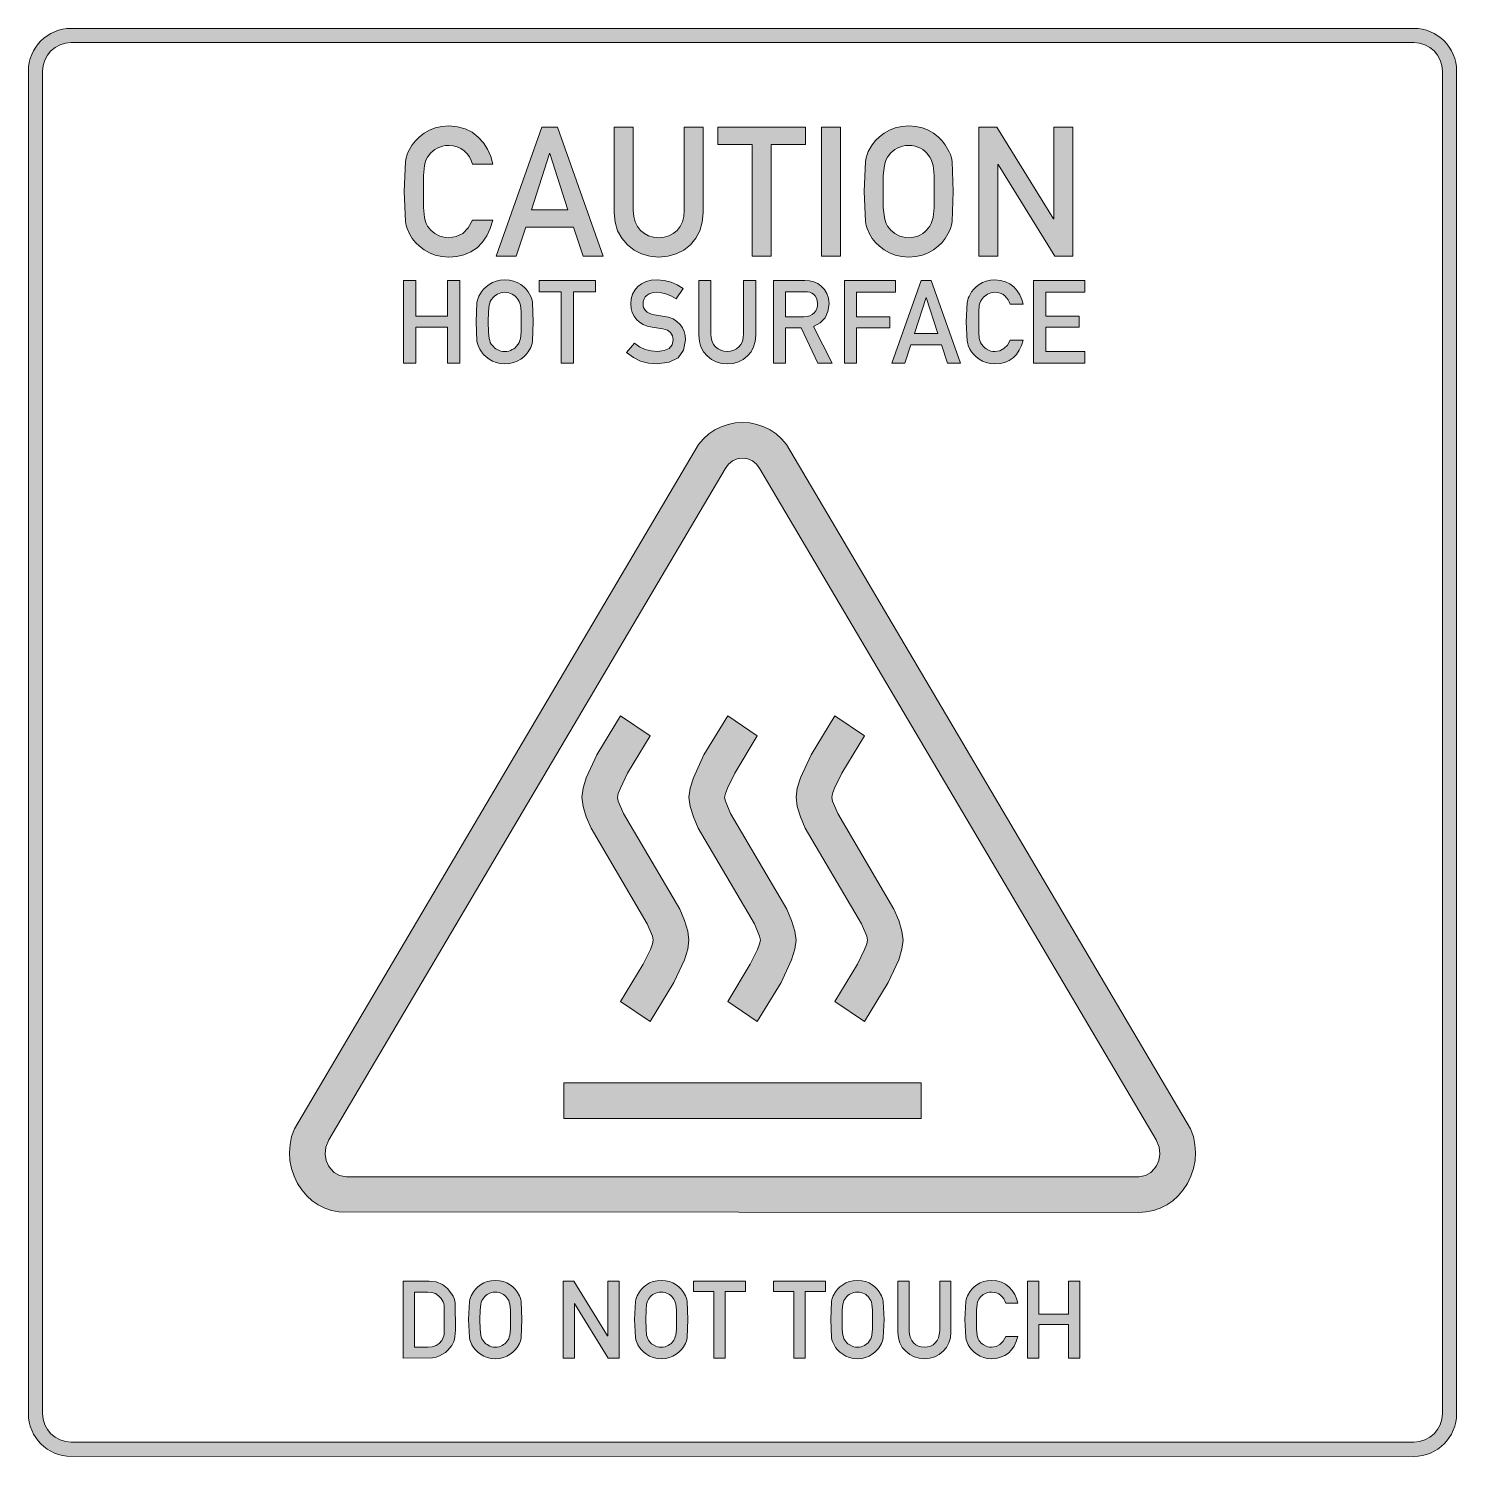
# Model space of a CAD drawing. Header units: inches. Extents: x 0 to 200, y -200 to 0.
import ezdxf

# ---------------------------------------------------------------- set-up
doc = ezdxf.new("R2010")
doc.units = ezdxf.units.IN
doc.header["$MEASUREMENT"] = 0
doc.layers.add('Ebene 1', color=7, linetype='Continuous')

# ---------------------------------------------------------------- blocks, each defined once
blk = doc.blocks.new('block 2')
at = {"layer": 'Ebene 1'}
h = blk.add_hatch(color=250, dxfattribs=at)
h.dxf.hatch_style = 2
h.paths.add_polyline_path([(65.03, -26.85), (64.67, -28.04), (64.19, -29.08), (63.57, -29.97), (62.83, -30.72), (61.95, -31.3), (61, -31.72), (59.98, -31.97), (58.87, -32.05), (57.88, -31.97), (56.98, -31.77), (56.16, -31.45), (55.43, -31.01), (54.77, -30.52), (54.21, -29.98), (53.75, -29.41), (53.39, -28.8), (53.04, -28.02), (52.91, -27.59), (52.8, -27.06), (52.62, -22.86), (52.8, -18.65), (52.91, -18.14), (53.04, -17.68), (53.2, -17.28), (53.75, -16.31), (54.22, -15.74), (54.77, -15.2), (55.43, -14.69), (56.16, -14.25), (56.98, -13.94), (57.89, -13.75), (58.88, -13.67), (60.09, -13.78), (61.18, -14.07), (62.15, -14.55), (63.01, -15.22), (63.73, -16.03), (64.31, -16.94), (64.74, -17.94), (65.03, -19.02), (62.21, -19.02), (62.02, -18.5), (61.75, -18.01), (61.43, -17.56), (61.03, -17.16), (60.56, -16.84), (60.05, -16.6), (59.48, -16.46), (58.87, -16.4), (58.41, -16.43), (57.99, -16.51), (57.61, -16.63), (57.25, -16.79), (56.93, -16.98), (56.64, -17.21), (56.38, -17.45), (55.91, -18.03), (55.72, -18.39), (55.57, -18.78), (55.46, -19.22), (55.32, -20.62), (55.32, -25.1), (55.46, -26.48), (55.57, -26.93), (55.72, -27.33), (55.91, -27.69), (56.38, -28.28), (56.64, -28.52), (56.93, -28.73), (57.61, -29.1), (58, -29.22), (58.42, -29.3), (58.87, -29.33), (59.92, -29.17), (60.82, -28.71), (61.59, -27.93), (62.21, -26.85)])
h = blk.add_hatch(color=250, dxfattribs=at)
h.dxf.hatch_style = 2
h.paths.add_polyline_path([(76.32, -27.86), (69.67, -27.86), (68.33, -31.9), (65.52, -31.9), (71.88, -13.82), (74.11, -13.82), (80.47, -31.9), (77.67, -31.9)])
h.paths.add_polyline_path([(75.56, -25.43), (73.02, -17.52), (72.98, -17.52), (70.44, -25.43)])
h = blk.add_hatch(color=250, dxfattribs=at)
h.dxf.hatch_style = 2
h.paths.add_polyline_path([(82.05, -13.82), (84.7, -13.82), (84.7, -25.49), (84.77, -26.36), (84.97, -27.12), (85.29, -27.77), (85.74, -28.31), (86.26, -28.75), (86.86, -29.07), (87.53, -29.26), (88.27, -29.33), (89.02, -29.26), (89.69, -29.07), (90.3, -28.75), (90.84, -28.31), (91.27, -27.77), (91.58, -27.12), (91.77, -26.36), (91.85, -25.49), (91.85, -13.82), (94.5, -13.82), (94.5, -25.78), (94.37, -27.13), (94.03, -28.34), (93.47, -29.39), (92.71, -30.3), (91.77, -31.06), (90.72, -31.6), (89.56, -31.93), (88.27, -32.05), (87.01, -31.93), (85.86, -31.6), (84.81, -31.06), (83.88, -30.31), (83.09, -29.4), (82.52, -28.34), (82.17, -27.14), (82.05, -25.79)])
h = blk.add_hatch(color=250, dxfattribs=at)
h.dxf.hatch_style = 2
h.paths.add_polyline_path([(101.35, -16.25), (96.55, -16.25), (96.55, -13.82), (108.8, -13.82), (108.8, -16.25), (104, -16.25), (104, -31.9), (101.35, -31.9)])
h = blk.add_hatch(color=250, dxfattribs=at)
h.dxf.hatch_style = 2
h.paths.add_polyline_path([(111.07, -13.82), (113.72, -13.82), (113.72, -31.9), (111.07, -31.9)])
h = blk.add_hatch(color=250, dxfattribs=at)
h.dxf.hatch_style = 2
h.paths.add_polyline_path([(117.02, -22.86), (117.2, -18.64), (117.31, -18.13), (117.45, -17.67), (117.61, -17.27), (118.16, -16.3), (118.62, -15.73), (119.18, -15.19), (119.83, -14.69), (120.57, -14.25), (121.39, -13.94), (122.29, -13.75), (123.28, -13.67), (124.28, -13.75), (125.19, -13.94), (126.02, -14.25), (126.76, -14.69), (127.4, -15.2), (127.95, -15.74), (128.4, -16.31), (128.96, -17.28), (129.13, -17.68), (129.27, -18.14), (129.37, -18.65), (129.52, -22.86), (129.37, -27.06), (129.27, -27.57), (129.13, -28.04), (128.96, -28.45), (128.4, -29.41), (127.95, -29.98), (127.4, -30.52), (126.76, -31.01), (126.02, -31.45), (125.19, -31.77), (124.28, -31.97), (123.28, -32.05), (122.29, -31.97), (121.39, -31.77), (120.57, -31.45), (119.83, -31.01), (119.18, -30.52), (118.62, -29.98), (118.16, -29.41), (117.79, -28.8), (117.44, -28.02), (117.31, -27.59), (117.2, -27.06)])
h.paths.add_polyline_path([(119.68, -22.86), (119.72, -25.1), (119.87, -26.48), (119.97, -26.93), (120.12, -27.33), (120.32, -27.69), (120.78, -28.28), (121.04, -28.52), (121.33, -28.73), (122.01, -29.1), (122.4, -29.22), (122.82, -29.3), (123.27, -29.33), (123.73, -29.3), (124.16, -29.22), (124.56, -29.1), (124.92, -28.92), (125.24, -28.73), (125.52, -28.52), (125.77, -28.28), (126.22, -27.69), (126.42, -27.33), (126.57, -26.93), (126.69, -26.48), (126.83, -25.1), (126.83, -20.62), (126.69, -19.22), (126.57, -18.78), (126.42, -18.39), (126.22, -18.03), (125.77, -17.45), (125.52, -17.21), (125.24, -16.98), (124.92, -16.79), (124.56, -16.63), (124.16, -16.51), (123.73, -16.43), (123.27, -16.4), (122.82, -16.43), (122.4, -16.51), (122.01, -16.63), (121.66, -16.79), (121.33, -16.98), (121.04, -17.21), (120.78, -17.45), (120.32, -18.03), (120.12, -18.39), (119.97, -18.78), (119.87, -19.22), (119.72, -20.62)])
h = blk.add_hatch(color=250, dxfattribs=at)
h.dxf.hatch_style = 2
h.paths.add_polyline_path([(133.11, -13.82), (135.61, -13.82), (143.54, -26.68), (143.59, -26.68), (143.59, -13.82), (146.24, -13.82), (146.24, -31.9), (143.73, -31.9), (135.81, -19.05), (135.76, -19.05), (135.76, -31.9), (133.11, -31.9)])
at = {"layer": 'Ebene 1', "lineweight": 0}
for points in [[(65.03, -26.85), (64.67, -28.04), (64.19, -29.08), (63.57, -29.97), (62.83, -30.72), (61.95, -31.3), (61, -31.72), (59.98, -31.97), (58.87, -32.05), (57.88, -31.97), (56.98, -31.77), (56.16, -31.45), (55.43, -31.01), (54.77, -30.52), (54.21, -29.98), (53.75, -29.41), (53.39, -28.8), (53.04, -28.02), (52.91, -27.59), (52.8, -27.06), (52.62, -22.86), (52.8, -18.65), (52.91, -18.14), (53.04, -17.68), (53.2, -17.28), (53.75, -16.31), (54.22, -15.74), (54.77, -15.2), (55.43, -14.69), (56.16, -14.25), (56.98, -13.94), (57.89, -13.75), (58.88, -13.67), (60.09, -13.78), (61.18, -14.07), (62.15, -14.55), (63.01, -15.22), (63.73, -16.03), (64.31, -16.94), (64.74, -17.94), (65.03, -19.02), (62.21, -19.02), (62.02, -18.5), (61.75, -18.01), (61.43, -17.56), (61.03, -17.16), (60.56, -16.84), (60.05, -16.6), (59.48, -16.46), (58.87, -16.4), (58.41, -16.43), (57.99, -16.51), (57.61, -16.63), (57.25, -16.79), (56.93, -16.98), (56.64, -17.21), (56.38, -17.45), (55.91, -18.03), (55.72, -18.39), (55.57, -18.78), (55.46, -19.22), (55.32, -20.62), (55.32, -25.1), (55.46, -26.48), (55.57, -26.93), (55.72, -27.33), (55.91, -27.69), (56.38, -28.28), (56.64, -28.52), (56.93, -28.73), (57.61, -29.1), (58, -29.22), (58.42, -29.3), (58.87, -29.33), (59.92, -29.17), (60.82, -28.71), (61.59, -27.93), (62.21, -26.85), (65.03, -26.85), (65.03, -26.85)], [(76.32, -27.86), (69.67, -27.86), (68.33, -31.9), (65.52, -31.9), (71.88, -13.82), (74.11, -13.82), (80.47, -31.9), (77.67, -31.9), (76.32, -27.86), (76.32, -27.86)], [(82.05, -13.82), (84.7, -13.82), (84.7, -25.49), (84.77, -26.36), (84.97, -27.12), (85.29, -27.77), (85.74, -28.31), (86.26, -28.75), (86.86, -29.07), (87.53, -29.26), (88.27, -29.33), (89.02, -29.26), (89.69, -29.07), (90.3, -28.75), (90.84, -28.31), (91.27, -27.77), (91.58, -27.12), (91.77, -26.36), (91.85, -25.49), (91.85, -13.82), (94.5, -13.82), (94.5, -25.78), (94.37, -27.13), (94.03, -28.34), (93.47, -29.39), (92.71, -30.3), (91.77, -31.06), (90.72, -31.6), (89.56, -31.93), (88.27, -32.05), (87.01, -31.93), (85.86, -31.6), (84.81, -31.06), (83.88, -30.31), (83.09, -29.4), (82.52, -28.34), (82.17, -27.14), (82.05, -25.79), (82.05, -13.82), (82.05, -13.82)], [(101.35, -16.25), (96.55, -16.25), (96.55, -13.82), (108.8, -13.82), (108.8, -16.25), (104, -16.25), (104, -31.9), (101.35, -31.9), (101.35, -16.25), (101.35, -16.25)], [(111.07, -13.82), (113.72, -13.82), (113.72, -31.9), (111.07, -31.9), (111.07, -13.82), (111.07, -13.82)], [(117.02, -22.86), (117.2, -18.64), (117.31, -18.13), (117.45, -17.67), (117.61, -17.27), (118.16, -16.3), (118.62, -15.73), (119.18, -15.19), (119.83, -14.69), (120.57, -14.25), (121.39, -13.94), (122.29, -13.75), (123.28, -13.67), (124.28, -13.75), (125.19, -13.94), (126.02, -14.25), (126.76, -14.69), (127.4, -15.2), (127.95, -15.74), (128.4, -16.31), (128.96, -17.28), (129.13, -17.68), (129.27, -18.14), (129.37, -18.65), (129.52, -22.86), (129.37, -27.06), (129.27, -27.57), (129.13, -28.04), (128.96, -28.45), (128.4, -29.41), (127.95, -29.98), (127.4, -30.52), (126.76, -31.01), (126.02, -31.45), (125.19, -31.77), (124.28, -31.97), (123.28, -32.05), (122.29, -31.97), (121.39, -31.77), (120.57, -31.45), (119.83, -31.01), (119.18, -30.52), (118.62, -29.98), (118.16, -29.41), (117.79, -28.8), (117.44, -28.02), (117.31, -27.59), (117.2, -27.06), (117.02, -22.86), (117.02, -22.86)], [(133.11, -13.82), (135.61, -13.82), (143.54, -26.68), (143.59, -26.68), (143.59, -13.82), (146.24, -13.82), (146.24, -31.9), (143.73, -31.9), (135.81, -19.05), (135.76, -19.05), (135.76, -31.9), (133.11, -31.9), (133.11, -13.82), (133.11, -13.82)], [(75.56, -25.43), (73.02, -17.52), (72.98, -17.52), (70.44, -25.43), (75.56, -25.43), (75.56, -25.43)], [(119.68, -22.86), (119.72, -25.1), (119.87, -26.48), (119.97, -26.93), (120.12, -27.33), (120.32, -27.69), (120.78, -28.28), (121.04, -28.52), (121.33, -28.73), (122.01, -29.1), (122.4, -29.22), (122.82, -29.3), (123.27, -29.33), (123.73, -29.3), (124.16, -29.22), (124.56, -29.1), (124.92, -28.92), (125.24, -28.73), (125.52, -28.52), (125.77, -28.28), (126.22, -27.69), (126.42, -27.33), (126.57, -26.93), (126.69, -26.48), (126.83, -25.1), (126.83, -20.62), (126.69, -19.22), (126.57, -18.78), (126.42, -18.39), (126.22, -18.03), (125.77, -17.45), (125.52, -17.21), (125.24, -16.98), (124.92, -16.79), (124.56, -16.63), (124.16, -16.51), (123.73, -16.43), (123.27, -16.4), (122.82, -16.43), (122.4, -16.51), (122.01, -16.63), (121.66, -16.79), (121.33, -16.98), (121.04, -17.21), (120.78, -17.45), (120.32, -18.03), (120.12, -18.39), (119.97, -18.78), (119.87, -19.22), (119.72, -20.62), (119.68, -22.86), (119.68, -22.86)]]:
    blk.add_lwpolyline(points, dxfattribs=at)
blk = doc.blocks.new('block 3')
at = {"layer": 'Ebene 1'}
h = blk.add_hatch(color=250, dxfattribs=at)
h.dxf.hatch_style = 2
h.paths.add_polyline_path([(58.7, -41.84), (54.25, -41.84), (54.25, -46.9), (52.55, -46.9), (52.55, -35.32), (54.25, -35.32), (54.25, -40.29), (58.7, -40.29), (58.7, -35.32), (60.4, -35.32), (60.4, -46.9), (58.7, -46.9)])
h = blk.add_hatch(color=250, dxfattribs=at)
h.dxf.hatch_style = 2
h.paths.add_polyline_path([(62.71, -41.11), (62.82, -38.41), (62.89, -38.08), (62.98, -37.79), (63.08, -37.53), (63.44, -36.91), (63.73, -36.54), (64.09, -36.2), (64.51, -35.88), (64.98, -35.6), (65.5, -35.4), (66.08, -35.27), (66.72, -35.23), (67.36, -35.27), (67.94, -35.4), (68.47, -35.6), (68.95, -35.88), (69.36, -36.2), (69.71, -36.55), (70, -36.92), (70.35, -37.54), (70.46, -37.8), (70.55, -38.09), (70.61, -38.41), (70.71, -41.11), (70.61, -43.8), (70.55, -44.13), (70.46, -44.43), (70.35, -44.69), (70, -45.31), (69.71, -45.67), (69.36, -46.02), (68.95, -46.33), (68.47, -46.61), (67.94, -46.82), (67.36, -46.95), (66.72, -47), (66.08, -46.95), (65.5, -46.82), (64.98, -46.61), (64.51, -46.33), (64.09, -46.02), (63.73, -45.67), (63.44, -45.31), (63.2, -44.92), (62.98, -44.42), (62.89, -44.14), (62.82, -43.8)])
h.paths.add_polyline_path([(64.41, -41.11), (64.44, -42.55), (64.53, -43.43), (64.6, -43.72), (64.69, -43.98), (64.82, -44.21), (65.12, -44.58), (65.28, -44.73), (65.47, -44.87), (65.91, -45.11), (66.15, -45.19), (66.42, -45.24), (66.71, -45.25), (67.01, -45.24), (67.28, -45.19), (67.53, -45.11), (67.77, -44.99), (67.97, -44.87), (68.15, -44.73), (68.31, -44.58), (68.6, -44.21), (68.73, -43.98), (68.83, -43.72), (68.9, -43.43), (68.99, -42.55), (68.99, -39.67), (68.9, -38.78), (68.83, -38.5), (68.73, -38.25), (68.6, -38.02), (68.31, -37.65), (68.15, -37.49), (67.97, -37.35), (67.77, -37.22), (67.53, -37.12), (67.28, -37.04), (67.01, -37), (66.71, -36.97), (66.42, -37), (66.15, -37.04), (65.91, -37.12), (65.68, -37.22), (65.47, -37.35), (65.28, -37.49), (65.12, -37.65), (64.82, -38.02), (64.69, -38.25), (64.6, -38.5), (64.53, -38.78), (64.44, -39.67)])
h = blk.add_hatch(color=250, dxfattribs=at)
h.dxf.hatch_style = 2
h.paths.add_polyline_path([(74.62, -36.88), (71.55, -36.88), (71.55, -35.32), (79.4, -35.32), (79.4, -36.88), (76.32, -36.88), (76.32, -46.9), (74.62, -46.9)])
h = blk.add_hatch(color=250, dxfattribs=at)
h.dxf.hatch_style = 2
h.paths.add_polyline_path([(84.89, -44.1), (85.59, -44.6), (86.36, -44.96), (87.19, -45.18), (88.08, -45.25), (89.04, -45.14), (89.73, -44.83), (90.15, -44.33), (90.3, -43.64), (90.21, -43.06), (89.94, -42.6), (89.48, -42.28), (88.84, -42.08), (87.35, -41.87), (86.67, -41.7), (86.08, -41.47), (85.57, -41.15), (85.15, -40.76), (84.81, -40.3), (84.57, -39.78), (84.42, -39.22), (84.37, -38.61), (84.43, -37.89), (84.62, -37.24), (84.92, -36.67), (85.35, -36.17), (85.87, -35.76), (86.49, -35.47), (87.21, -35.29), (88.03, -35.23), (89.04, -35.32), (89.99, -35.55), (90.86, -35.92), (91.67, -36.42), (90.72, -37.87), (90.07, -37.49), (89.39, -37.21), (88.68, -37.04), (87.94, -36.97), (87.56, -37), (87.22, -37.08), (86.91, -37.2), (86.63, -37.38), (86.39, -37.62), (86.22, -37.9), (86.11, -38.24), (86.07, -38.64), (86.09, -38.88), (86.16, -39.11), (86.28, -39.33), (86.45, -39.54), (86.66, -39.73), (86.94, -39.89), (87.27, -40.02), (87.66, -40.11), (89.65, -40.45), (90.29, -40.7), (90.82, -41.04), (91.25, -41.47), (91.58, -41.95), (91.81, -42.47), (91.95, -43.03), (92, -43.63), (91.72, -45.09), (90.97, -46.13), (89.75, -46.77), (88.06, -47), (86.86, -46.9), (85.74, -46.6), (84.72, -46.11), (83.78, -45.42)])
h = blk.add_hatch(color=250, dxfattribs=at)
h.dxf.hatch_style = 2
h.paths.add_polyline_path([(93.88, -35.32), (95.58, -35.32), (95.58, -42.8), (95.63, -43.35), (95.75, -43.84), (95.96, -44.26), (96.24, -44.6), (96.58, -44.89), (96.96, -45.09), (97.39, -45.21), (97.87, -45.25), (98.34, -45.21), (98.77, -45.09), (99.16, -44.89), (99.51, -44.6), (99.79, -44.26), (99.99, -43.84), (100.11, -43.35), (100.16, -42.8), (100.16, -35.32), (101.85, -35.32), (101.85, -42.98), (101.77, -43.85), (101.55, -44.62), (101.2, -45.3), (100.71, -45.88), (100.11, -46.36), (99.44, -46.71), (98.69, -46.92), (97.87, -47), (97.06, -46.92), (96.32, -46.71), (95.65, -46.36), (95.05, -45.88), (94.54, -45.3), (94.18, -44.62), (93.96, -43.85), (93.88, -42.99)])
h = blk.add_hatch(color=250, dxfattribs=at)
h.dxf.hatch_style = 2
h.paths.add_polyline_path([(104.33, -35.32), (108.72, -35.32), (109.39, -35.37), (109.99, -35.51), (110.53, -35.75), (111.01, -36.09), (111.47, -36.56), (111.82, -37.14), (112.03, -37.8), (112.12, -38.56), (111.97, -39.64), (111.56, -40.54), (110.89, -41.25), (109.95, -41.77), (112.55, -46.9), (110.53, -46.9), (108.21, -41.96), (106.03, -41.96), (106.03, -46.9), (104.33, -46.9)])
h.paths.add_polyline_path([(106.03, -40.4), (108.61, -40.4), (109.06, -40.36), (109.45, -40.25), (109.77, -40.07), (110.04, -39.83), (110.25, -39.55), (110.4, -39.25), (110.48, -38.91), (110.51, -38.55), (110.47, -38.13), (110.37, -37.77), (110.19, -37.47), (109.95, -37.24), (109.71, -37.08), (109.42, -36.97), (109.09, -36.9), (106.03, -36.88)])
h = blk.add_hatch(color=250, dxfattribs=at)
h.dxf.hatch_style = 2
h.paths.add_polyline_path([(114.26, -35.32), (121.42, -35.32), (121.42, -36.97), (115.95, -36.97), (115.95, -40.4), (120.62, -40.4), (120.62, -41.96), (115.95, -41.96), (115.95, -46.9), (114.26, -46.9)])
h = blk.add_hatch(color=250, dxfattribs=at)
h.dxf.hatch_style = 2
h.paths.add_polyline_path([(127.85, -44.31), (123.59, -44.31), (122.73, -46.9), (120.93, -46.9), (125.01, -35.32), (126.43, -35.32), (130.51, -46.9), (128.71, -46.9)])
h.paths.add_polyline_path([(127.36, -42.76), (125.74, -37.69), (125.71, -37.69), (124.08, -42.76)])
h = blk.add_hatch(color=250, dxfattribs=at)
h.dxf.hatch_style = 2
h.paths.add_polyline_path([(139.29, -43.67), (139.06, -44.43), (138.75, -45.09), (138.36, -45.66), (137.88, -46.14), (137.32, -46.52), (136.71, -46.79), (136.06, -46.95), (135.35, -47), (134.72, -46.95), (134.14, -46.82), (133.61, -46.61), (133.14, -46.33), (132.72, -46.02), (132.37, -45.67), (132.07, -45.31), (131.84, -44.92), (131.61, -44.42), (131.53, -44.14), (131.46, -43.8), (131.34, -41.11), (131.46, -38.41), (131.53, -38.09), (131.61, -37.8), (131.72, -37.54), (132.07, -36.92), (132.37, -36.55), (132.72, -36.2), (133.14, -35.88), (133.61, -35.6), (134.14, -35.4), (134.72, -35.27), (135.35, -35.23), (136.13, -35.3), (136.83, -35.48), (137.45, -35.79), (138, -36.22), (138.46, -36.74), (138.83, -37.32), (139.11, -37.96), (139.29, -38.65), (137.49, -38.65), (137.36, -38.32), (137.19, -38.01), (136.98, -37.72), (136.73, -37.46), (136.43, -37.25), (136.1, -37.1), (135.74, -37.01), (135.35, -36.97), (135.06, -37), (134.79, -37.04), (134.54, -37.12), (134.31, -37.22), (134.1, -37.35), (133.92, -37.49), (133.75, -37.65), (133.45, -38.02), (133.33, -38.25), (133.23, -38.5), (133.16, -38.78), (133.07, -39.67), (133.07, -42.55), (133.16, -43.43), (133.23, -43.72), (133.33, -43.98), (133.45, -44.21), (133.75, -44.58), (133.92, -44.73), (134.1, -44.87), (134.54, -45.11), (134.79, -45.19), (135.06, -45.24), (135.35, -45.25), (136.02, -45.15), (136.6, -44.86), (137.09, -44.36), (137.49, -43.67)])
h = blk.add_hatch(color=250, dxfattribs=at)
h.dxf.hatch_style = 2
h.paths.add_polyline_path([(140.77, -35.32), (147.94, -35.32), (147.94, -36.97), (142.47, -36.97), (142.47, -40.29), (147.14, -40.29), (147.14, -41.84), (142.47, -41.84), (142.47, -45.25), (147.94, -45.25), (147.94, -46.9), (140.77, -46.9)])
at = {"layer": 'Ebene 1', "lineweight": 0}
for points in [[(58.7, -41.84), (54.25, -41.84), (54.25, -46.9), (52.55, -46.9), (52.55, -35.32), (54.25, -35.32), (54.25, -40.29), (58.7, -40.29), (58.7, -35.32), (60.4, -35.32), (60.4, -46.9), (58.7, -46.9), (58.7, -41.84), (58.7, -41.84)], [(62.71, -41.11), (62.82, -38.41), (62.89, -38.08), (62.98, -37.79), (63.08, -37.53), (63.44, -36.91), (63.73, -36.54), (64.09, -36.2), (64.51, -35.88), (64.98, -35.6), (65.5, -35.4), (66.08, -35.27), (66.72, -35.23), (67.36, -35.27), (67.94, -35.4), (68.47, -35.6), (68.95, -35.88), (69.36, -36.2), (69.71, -36.55), (70, -36.92), (70.35, -37.54), (70.46, -37.8), (70.55, -38.09), (70.61, -38.41), (70.71, -41.11), (70.61, -43.8), (70.55, -44.13), (70.46, -44.43), (70.35, -44.69), (70, -45.31), (69.71, -45.67), (69.36, -46.02), (68.95, -46.33), (68.47, -46.61), (67.94, -46.82), (67.36, -46.95), (66.72, -47), (66.08, -46.95), (65.5, -46.82), (64.98, -46.61), (64.51, -46.33), (64.09, -46.02), (63.73, -45.67), (63.44, -45.31), (63.2, -44.92), (62.98, -44.42), (62.89, -44.14), (62.82, -43.8), (62.71, -41.11), (62.71, -41.11)], [(74.62, -36.88), (71.55, -36.88), (71.55, -35.32), (79.4, -35.32), (79.4, -36.88), (76.32, -36.88), (76.32, -46.9), (74.62, -46.9), (74.62, -36.88), (74.62, -36.88)], [(84.89, -44.1), (85.59, -44.6), (86.36, -44.96), (87.19, -45.18), (88.08, -45.25), (89.04, -45.14), (89.73, -44.83), (90.15, -44.33), (90.3, -43.64), (90.21, -43.06), (89.94, -42.6), (89.48, -42.28), (88.84, -42.08), (87.35, -41.87), (86.67, -41.7), (86.08, -41.47), (85.57, -41.15), (85.15, -40.76), (84.81, -40.3), (84.57, -39.78), (84.42, -39.22), (84.37, -38.61), (84.43, -37.89), (84.62, -37.24), (84.92, -36.67), (85.35, -36.17), (85.87, -35.76), (86.49, -35.47), (87.21, -35.29), (88.03, -35.23), (89.04, -35.32), (89.99, -35.55), (90.86, -35.92), (91.67, -36.42), (90.72, -37.87), (90.07, -37.49), (89.39, -37.21), (88.68, -37.04), (87.94, -36.97), (87.56, -37), (87.22, -37.08), (86.91, -37.2), (86.63, -37.38), (86.39, -37.62), (86.22, -37.9), (86.11, -38.24), (86.07, -38.64), (86.09, -38.88), (86.16, -39.11), (86.28, -39.33), (86.45, -39.54), (86.66, -39.73), (86.94, -39.89), (87.27, -40.02), (87.66, -40.11), (89.65, -40.45), (90.29, -40.7), (90.82, -41.04), (91.25, -41.47), (91.58, -41.95), (91.81, -42.47), (91.95, -43.03), (92, -43.63), (91.72, -45.09), (90.97, -46.13), (89.75, -46.77), (88.06, -47), (86.86, -46.9), (85.74, -46.6), (84.72, -46.11), (83.78, -45.42), (84.89, -44.1), (84.89, -44.1)], [(93.88, -35.32), (95.58, -35.32), (95.58, -42.8), (95.63, -43.35), (95.75, -43.84), (95.96, -44.26), (96.24, -44.6), (96.58, -44.89), (96.96, -45.09), (97.39, -45.21), (97.87, -45.25), (98.34, -45.21), (98.77, -45.09), (99.16, -44.89), (99.51, -44.6), (99.79, -44.26), (99.99, -43.84), (100.11, -43.35), (100.16, -42.8), (100.16, -35.32), (101.85, -35.32), (101.85, -42.98), (101.77, -43.85), (101.55, -44.62), (101.2, -45.3), (100.71, -45.88), (100.11, -46.36), (99.44, -46.71), (98.69, -46.92), (97.87, -47), (97.06, -46.92), (96.32, -46.71), (95.65, -46.36), (95.05, -45.88), (94.54, -45.3), (94.18, -44.62), (93.96, -43.85), (93.88, -42.99), (93.88, -35.32), (93.88, -35.32)], [(104.33, -35.32), (108.72, -35.32), (109.39, -35.37), (109.99, -35.51), (110.53, -35.75), (111.01, -36.09), (111.47, -36.56), (111.82, -37.14), (112.03, -37.8), (112.12, -38.56), (111.97, -39.64), (111.56, -40.54), (110.89, -41.25), (109.95, -41.77), (112.55, -46.9), (110.53, -46.9), (108.21, -41.96), (106.03, -41.96), (106.03, -46.9), (104.33, -46.9), (104.33, -35.32), (104.33, -35.32)], [(114.26, -35.32), (121.42, -35.32), (121.42, -36.97), (115.95, -36.97), (115.95, -40.4), (120.62, -40.4), (120.62, -41.96), (115.95, -41.96), (115.95, -46.9), (114.26, -46.9), (114.26, -35.32), (114.26, -35.32)], [(127.85, -44.31), (123.59, -44.31), (122.73, -46.9), (120.93, -46.9), (125.01, -35.32), (126.43, -35.32), (130.51, -46.9), (128.71, -46.9), (127.85, -44.31), (127.85, -44.31)], [(139.29, -43.67), (139.06, -44.43), (138.75, -45.09), (138.36, -45.66), (137.88, -46.14), (137.32, -46.52), (136.71, -46.79), (136.06, -46.95), (135.35, -47), (134.72, -46.95), (134.14, -46.82), (133.61, -46.61), (133.14, -46.33), (132.72, -46.02), (132.37, -45.67), (132.07, -45.31), (131.84, -44.92), (131.61, -44.42), (131.53, -44.14), (131.46, -43.8), (131.34, -41.11), (131.46, -38.41), (131.53, -38.09), (131.61, -37.8), (131.72, -37.54), (132.07, -36.92), (132.37, -36.55), (132.72, -36.2), (133.14, -35.88), (133.61, -35.6), (134.14, -35.4), (134.72, -35.27), (135.35, -35.23), (136.13, -35.3), (136.83, -35.48), (137.45, -35.79), (138, -36.22), (138.46, -36.74), (138.83, -37.32), (139.11, -37.96), (139.29, -38.65), (137.49, -38.65), (137.36, -38.32), (137.19, -38.01), (136.98, -37.72), (136.73, -37.46), (136.43, -37.25), (136.1, -37.1), (135.74, -37.01), (135.35, -36.97), (135.06, -37), (134.79, -37.04), (134.54, -37.12), (134.31, -37.22), (134.1, -37.35), (133.92, -37.49), (133.75, -37.65), (133.45, -38.02), (133.33, -38.25), (133.23, -38.5), (133.16, -38.78), (133.07, -39.67), (133.07, -42.55), (133.16, -43.43), (133.23, -43.72), (133.33, -43.98), (133.45, -44.21), (133.75, -44.58), (133.92, -44.73), (134.1, -44.87), (134.54, -45.11), (134.79, -45.19), (135.06, -45.24), (135.35, -45.25), (136.02, -45.15), (136.6, -44.86), (137.09, -44.36), (137.49, -43.67), (139.29, -43.67), (139.29, -43.67)], [(140.77, -35.32), (147.94, -35.32), (147.94, -36.97), (142.47, -36.97), (142.47, -40.29), (147.14, -40.29), (147.14, -41.84), (142.47, -41.84), (142.47, -45.25), (147.94, -45.25), (147.94, -46.9), (140.77, -46.9), (140.77, -35.32), (140.77, -35.32)], [(64.41, -41.11), (64.44, -42.55), (64.53, -43.43), (64.6, -43.72), (64.69, -43.98), (64.82, -44.21), (65.12, -44.58), (65.28, -44.73), (65.47, -44.87), (65.91, -45.11), (66.15, -45.19), (66.42, -45.24), (66.71, -45.25), (67.01, -45.24), (67.28, -45.19), (67.53, -45.11), (67.77, -44.99), (67.97, -44.87), (68.15, -44.73), (68.31, -44.58), (68.6, -44.21), (68.73, -43.98), (68.83, -43.72), (68.9, -43.43), (68.99, -42.55), (68.99, -39.67), (68.9, -38.78), (68.83, -38.5), (68.73, -38.25), (68.6, -38.02), (68.31, -37.65), (68.15, -37.49), (67.97, -37.35), (67.77, -37.22), (67.53, -37.12), (67.28, -37.04), (67.01, -37), (66.71, -36.97), (66.42, -37), (66.15, -37.04), (65.91, -37.12), (65.68, -37.22), (65.47, -37.35), (65.28, -37.49), (65.12, -37.65), (64.82, -38.02), (64.69, -38.25), (64.6, -38.5), (64.53, -38.78), (64.44, -39.67), (64.41, -41.11), (64.41, -41.11)], [(106.03, -40.4), (108.61, -40.4), (109.06, -40.36), (109.45, -40.25), (109.77, -40.07), (110.04, -39.83), (110.25, -39.55), (110.4, -39.25), (110.48, -38.91), (110.51, -38.55), (110.47, -38.13), (110.37, -37.77), (110.19, -37.47), (109.95, -37.24), (109.71, -37.08), (109.42, -36.97), (109.09, -36.9), (106.03, -36.88), (106.03, -40.4), (106.03, -40.4)], [(127.36, -42.76), (125.74, -37.69), (125.71, -37.69), (124.08, -42.76), (127.36, -42.76), (127.36, -42.76)]]:
    blk.add_lwpolyline(points, dxfattribs=at)
blk = doc.blocks.new('block 4')
at = {"layer": 'Ebene 1'}
h = blk.add_hatch(color=250, dxfattribs=at)
h.dxf.hatch_style = 2
h.paths.add_polyline_path([(52.47, -175.45), (56.12, -175.45), (57.12, -175.57), (57.98, -175.91), (58.71, -176.48), (59.3, -177.27), (59.48, -177.57), (59.61, -177.89), (59.72, -178.21), (59.78, -178.54), (59.83, -182.31), (59.74, -183.27), (59.67, -183.59), (59.57, -183.89), (59.28, -184.44), (59.02, -184.81), (58.73, -185.14), (58.39, -185.43), (58, -185.7), (57.57, -185.93), (57.1, -186.1), (56.58, -186.2), (52.47, -186.23)])
h.paths.add_polyline_path([(54.05, -184.69), (55.94, -184.69), (56.56, -184.63), (57.09, -184.46), (57.53, -184.16), (57.88, -183.75), (58, -183.57), (58.1, -183.36), (58.17, -183.13), (58.22, -182.87), (58.22, -178.88), (58.16, -178.59), (58.07, -178.33), (57.95, -178.1), (57.81, -177.9), (57.44, -177.49), (57.01, -177.2), (56.51, -177.03), (55.94, -176.98), (54.05, -176.98)])
h = blk.add_hatch(color=250, dxfattribs=at)
h.dxf.hatch_style = 2
h.paths.add_polyline_path([(61.65, -180.84), (61.76, -178.32), (61.83, -178.02), (61.91, -177.74), (62, -177.5), (62.33, -176.93), (62.61, -176.58), (62.94, -176.26), (63.33, -175.96), (63.77, -175.7), (64.26, -175.52), (64.79, -175.4), (65.39, -175.36), (65.98, -175.4), (66.53, -175.52), (67.02, -175.7), (67.46, -175.96), (67.85, -176.27), (68.17, -176.59), (68.44, -176.93), (68.77, -177.51), (68.87, -177.75), (68.96, -178.02), (69.02, -178.32), (69.11, -180.84), (69.02, -183.34), (68.96, -183.65), (68.87, -183.93), (68.77, -184.17), (68.44, -184.74), (68.17, -185.08), (67.85, -185.4), (67.46, -185.7), (67.02, -185.96), (66.53, -186.15), (65.98, -186.27), (65.39, -186.32), (64.79, -186.27), (64.26, -186.15), (63.77, -185.96), (63.33, -185.7), (62.94, -185.4), (62.61, -185.08), (62.33, -184.74), (62.11, -184.38), (61.9, -183.92), (61.83, -183.66), (61.76, -183.34)])
h.paths.add_polyline_path([(63.24, -180.84), (63.26, -182.18), (63.35, -183), (63.41, -183.26), (63.5, -183.51), (63.62, -183.72), (63.9, -184.07), (64.05, -184.21), (64.23, -184.34), (64.63, -184.56), (64.86, -184.63), (65.11, -184.68), (65.38, -184.69), (65.66, -184.68), (65.91, -184.63), (66.15, -184.56), (66.36, -184.45), (66.55, -184.34), (66.72, -184.21), (66.87, -184.07), (67.14, -183.72), (67.26, -183.51), (67.35, -183.26), (67.42, -183), (67.5, -182.18), (67.5, -179.5), (67.42, -178.67), (67.35, -178.41), (67.26, -178.17), (67.14, -177.96), (66.87, -177.61), (66.72, -177.46), (66.55, -177.33), (66.36, -177.21), (66.15, -177.12), (65.91, -177.05), (65.66, -177), (65.38, -176.98), (65.11, -177), (64.86, -177.05), (64.63, -177.12), (64.42, -177.21), (64.23, -177.33), (64.05, -177.46), (63.9, -177.61), (63.62, -177.96), (63.5, -178.17), (63.41, -178.41), (63.35, -178.67), (63.26, -179.5)])
h = blk.add_hatch(color=250, dxfattribs=at)
h.dxf.hatch_style = 2
h.paths.add_polyline_path([(74.88, -175.45), (76.37, -175.45), (81.1, -183.11), (81.13, -183.11), (81.13, -175.45), (82.71, -175.45), (82.71, -186.23), (81.21, -186.23), (76.49, -178.56), (76.46, -178.56), (76.46, -186.23), (74.88, -186.23)])
h = blk.add_hatch(color=250, dxfattribs=at)
h.dxf.hatch_style = 2
h.paths.add_polyline_path([(84.89, -180.84), (85, -178.32), (85.06, -178.02), (85.14, -177.74), (85.24, -177.5), (85.57, -176.93), (85.84, -176.58), (86.17, -176.26), (86.56, -175.96), (87, -175.7), (87.49, -175.52), (88.03, -175.4), (88.62, -175.36), (89.22, -175.4), (89.76, -175.52), (90.26, -175.7), (90.7, -175.96), (91.08, -176.27), (91.41, -176.59), (91.67, -176.93), (92.01, -177.51), (92.11, -177.75), (92.19, -178.02), (92.25, -178.32), (92.34, -180.84), (92.25, -183.34), (92.19, -183.65), (92.11, -183.93), (92.01, -184.17), (91.67, -184.74), (91.41, -185.08), (91.08, -185.4), (90.7, -185.7), (90.26, -185.96), (89.76, -186.15), (89.22, -186.27), (88.62, -186.32), (88.03, -186.27), (87.49, -186.15), (87, -185.96), (86.56, -185.7), (86.17, -185.4), (85.84, -185.08), (85.57, -184.74), (85.35, -184.38), (85.14, -183.92), (85.06, -183.66), (85, -183.34)])
h.paths.add_polyline_path([(86.47, -180.84), (86.5, -182.18), (86.58, -183), (86.65, -183.26), (86.74, -183.51), (86.85, -183.72), (87.13, -184.07), (87.28, -184.21), (87.46, -184.34), (87.87, -184.56), (88.1, -184.63), (88.35, -184.68), (88.62, -184.69), (88.89, -184.68), (89.15, -184.63), (89.38, -184.56), (89.6, -184.45), (89.79, -184.34), (89.95, -184.21), (90.1, -184.07), (90.37, -183.72), (90.49, -183.51), (90.58, -183.26), (90.65, -183), (90.74, -182.18), (90.74, -179.5), (90.65, -178.67), (90.58, -178.41), (90.49, -178.17), (90.37, -177.96), (90.1, -177.61), (89.95, -177.46), (89.79, -177.33), (89.6, -177.21), (89.38, -177.12), (89.15, -177.05), (88.89, -177), (88.62, -176.98), (88.35, -177), (88.1, -177.05), (87.87, -177.12), (87.65, -177.21), (87.46, -177.33), (87.28, -177.46), (87.13, -177.61), (86.85, -177.96), (86.74, -178.17), (86.65, -178.41), (86.58, -178.67), (86.5, -179.5)])
h = blk.add_hatch(color=250, dxfattribs=at)
h.dxf.hatch_style = 2
h.paths.add_polyline_path([(95.98, -176.9), (93.12, -176.9), (93.12, -175.45), (100.43, -175.45), (100.43, -176.9), (97.57, -176.9), (97.57, -186.23), (95.98, -186.23)])
h = blk.add_hatch(color=250, dxfattribs=at)
h.dxf.hatch_style = 2
h.paths.add_polyline_path([(107.19, -176.9), (104.33, -176.9), (104.33, -175.45), (111.64, -175.45), (111.64, -176.9), (108.77, -176.9), (108.77, -186.23), (107.19, -186.23)])
h = blk.add_hatch(color=250, dxfattribs=at)
h.dxf.hatch_style = 2
h.paths.add_polyline_path([(112.36, -180.84), (112.47, -178.32), (112.53, -178.02), (112.61, -177.74), (112.71, -177.5), (113.04, -176.93), (113.31, -176.58), (113.65, -176.26), (114.04, -175.96), (114.47, -175.7), (114.96, -175.52), (115.5, -175.4), (116.09, -175.36), (116.69, -175.4), (117.23, -175.52), (117.73, -175.7), (118.17, -175.96), (118.55, -176.27), (118.88, -176.59), (119.15, -176.93), (119.48, -177.51), (119.58, -177.75), (119.66, -178.02), (119.72, -178.32), (119.82, -180.84), (119.72, -183.34), (119.66, -183.65), (119.58, -183.93), (119.48, -184.17), (119.15, -184.74), (118.88, -185.08), (118.55, -185.4), (118.17, -185.7), (117.73, -185.96), (117.23, -186.15), (116.69, -186.27), (116.09, -186.32), (115.5, -186.27), (114.96, -186.15), (114.47, -185.96), (114.04, -185.7), (113.65, -185.4), (113.31, -185.08), (113.04, -184.74), (112.82, -184.38), (112.61, -183.92), (112.53, -183.66), (112.47, -183.34)])
h.paths.add_polyline_path([(113.94, -180.84), (113.97, -182.18), (114.06, -183), (114.12, -183.26), (114.21, -183.51), (114.33, -183.72), (114.6, -184.07), (114.76, -184.21), (114.93, -184.34), (115.34, -184.56), (115.57, -184.63), (115.82, -184.68), (116.09, -184.69), (116.36, -184.68), (116.62, -184.63), (116.85, -184.56), (117.07, -184.45), (117.26, -184.34), (117.43, -184.21), (117.58, -184.07), (117.85, -183.72), (117.96, -183.51), (118.06, -183.26), (118.13, -183), (118.21, -182.18), (118.21, -179.5), (118.13, -178.67), (118.06, -178.41), (117.96, -178.17), (117.85, -177.96), (117.58, -177.61), (117.43, -177.46), (117.26, -177.33), (117.07, -177.21), (116.85, -177.12), (116.62, -177.05), (116.36, -177), (116.09, -176.98), (115.82, -177), (115.57, -177.05), (115.34, -177.12), (115.13, -177.21), (114.93, -177.33), (114.76, -177.46), (114.6, -177.61), (114.33, -177.96), (114.21, -178.17), (114.12, -178.41), (114.06, -178.67), (113.97, -179.5)])
h = blk.add_hatch(color=250, dxfattribs=at)
h.dxf.hatch_style = 2
h.paths.add_polyline_path([(121.76, -175.45), (123.34, -175.45), (123.34, -182.41), (123.39, -182.92), (123.51, -183.38), (123.7, -183.76), (123.96, -184.09), (124.28, -184.35), (124.63, -184.54), (125.03, -184.66), (125.48, -184.69), (125.92, -184.66), (126.32, -184.54), (126.68, -184.35), (127, -184.09), (127.26, -183.76), (127.45, -183.38), (127.56, -182.92), (127.61, -182.41), (127.61, -175.45), (129.19, -175.45), (129.19, -182.58), (129.11, -183.38), (128.91, -184.1), (128.58, -184.73), (128.12, -185.28), (127.56, -185.73), (126.94, -186.05), (126.24, -186.25), (125.48, -186.32), (124.72, -186.25), (124.03, -186.05), (123.41, -185.73), (122.85, -185.28), (122.38, -184.74), (122.04, -184.11), (121.84, -183.39), (121.76, -182.58)])
h = blk.add_hatch(color=250, dxfattribs=at)
h.dxf.hatch_style = 2
h.paths.add_polyline_path([(138.54, -183.22), (138.33, -183.92), (138.04, -184.54), (137.68, -185.08), (137.23, -185.52), (136.71, -185.87), (136.14, -186.12), (135.53, -186.27), (134.87, -186.32), (134.28, -186.27), (133.74, -186.15), (133.26, -185.96), (132.82, -185.7), (132.43, -185.4), (132.09, -185.08), (131.82, -184.74), (131.6, -184.38), (131.39, -183.92), (131.31, -183.66), (131.25, -183.34), (131.14, -180.84), (131.25, -178.32), (131.31, -178.02), (131.39, -177.75), (131.49, -177.51), (131.82, -176.93), (132.1, -176.59), (132.43, -176.27), (132.82, -175.96), (133.26, -175.7), (133.74, -175.52), (134.28, -175.4), (134.88, -175.36), (135.6, -175.42), (136.25, -175.6), (136.83, -175.88), (137.34, -176.28), (137.77, -176.77), (138.12, -177.31), (138.37, -177.9), (138.54, -178.55), (136.86, -178.55), (136.75, -178.23), (136.59, -177.94), (136.4, -177.68), (136.16, -177.44), (135.88, -177.24), (135.57, -177.1), (135.24, -177.02), (134.87, -176.98), (134.6, -177), (134.35, -177.05), (134.12, -177.12), (133.91, -177.21), (133.71, -177.33), (133.54, -177.46), (133.38, -177.61), (133.11, -177.96), (132.99, -178.17), (132.9, -178.41), (132.84, -178.67), (132.75, -179.5), (132.75, -182.18), (132.84, -183), (132.9, -183.26), (132.99, -183.51), (133.11, -183.72), (133.38, -184.07), (133.54, -184.21), (133.71, -184.34), (134.12, -184.56), (134.35, -184.63), (134.6, -184.68), (134.87, -184.69), (135.5, -184.6), (136.04, -184.32), (136.49, -183.86), (136.87, -183.22)])
h = blk.add_hatch(color=250, dxfattribs=at)
h.dxf.hatch_style = 2
h.paths.add_polyline_path([(145.65, -181.52), (141.5, -181.52), (141.5, -186.23), (139.92, -186.23), (139.92, -175.45), (141.5, -175.45), (141.5, -180.07), (145.65, -180.07), (145.65, -175.45), (147.23, -175.45), (147.23, -186.23), (145.65, -186.23)])
at = {"layer": 'Ebene 1', "lineweight": 0}
for points in [[(52.47, -175.45), (56.12, -175.45), (57.12, -175.57), (57.98, -175.91), (58.71, -176.48), (59.3, -177.27), (59.48, -177.57), (59.61, -177.89), (59.72, -178.21), (59.78, -178.54), (59.83, -182.31), (59.74, -183.27), (59.67, -183.59), (59.57, -183.89), (59.28, -184.44), (59.02, -184.81), (58.73, -185.14), (58.39, -185.43), (58, -185.7), (57.57, -185.93), (57.1, -186.1), (56.58, -186.2), (52.47, -186.23), (52.47, -175.45), (52.47, -175.45)], [(61.65, -180.84), (61.76, -178.32), (61.83, -178.02), (61.91, -177.74), (62, -177.5), (62.33, -176.93), (62.61, -176.58), (62.94, -176.26), (63.33, -175.96), (63.77, -175.7), (64.26, -175.52), (64.79, -175.4), (65.39, -175.36), (65.98, -175.4), (66.53, -175.52), (67.02, -175.7), (67.46, -175.96), (67.85, -176.27), (68.17, -176.59), (68.44, -176.93), (68.77, -177.51), (68.87, -177.75), (68.96, -178.02), (69.02, -178.32), (69.11, -180.84), (69.02, -183.34), (68.96, -183.65), (68.87, -183.93), (68.77, -184.17), (68.44, -184.74), (68.17, -185.08), (67.85, -185.4), (67.46, -185.7), (67.02, -185.96), (66.53, -186.15), (65.98, -186.27), (65.39, -186.32), (64.79, -186.27), (64.26, -186.15), (63.77, -185.96), (63.33, -185.7), (62.94, -185.4), (62.61, -185.08), (62.33, -184.74), (62.11, -184.38), (61.9, -183.92), (61.83, -183.66), (61.76, -183.34), (61.65, -180.84), (61.65, -180.84)], [(74.88, -175.45), (76.37, -175.45), (81.1, -183.11), (81.13, -183.11), (81.13, -175.45), (82.71, -175.45), (82.71, -186.23), (81.21, -186.23), (76.49, -178.56), (76.46, -178.56), (76.46, -186.23), (74.88, -186.23), (74.88, -175.45), (74.88, -175.45)], [(84.89, -180.84), (85, -178.32), (85.06, -178.02), (85.14, -177.74), (85.24, -177.5), (85.57, -176.93), (85.84, -176.58), (86.17, -176.26), (86.56, -175.96), (87, -175.7), (87.49, -175.52), (88.03, -175.4), (88.62, -175.36), (89.22, -175.4), (89.76, -175.52), (90.26, -175.7), (90.7, -175.96), (91.08, -176.27), (91.41, -176.59), (91.67, -176.93), (92.01, -177.51), (92.11, -177.75), (92.19, -178.02), (92.25, -178.32), (92.34, -180.84), (92.25, -183.34), (92.19, -183.65), (92.11, -183.93), (92.01, -184.17), (91.67, -184.74), (91.41, -185.08), (91.08, -185.4), (90.7, -185.7), (90.26, -185.96), (89.76, -186.15), (89.22, -186.27), (88.62, -186.32), (88.03, -186.27), (87.49, -186.15), (87, -185.96), (86.56, -185.7), (86.17, -185.4), (85.84, -185.08), (85.57, -184.74), (85.35, -184.38), (85.14, -183.92), (85.06, -183.66), (85, -183.34), (84.89, -180.84), (84.89, -180.84)], [(95.98, -176.9), (93.12, -176.9), (93.12, -175.45), (100.43, -175.45), (100.43, -176.9), (97.57, -176.9), (97.57, -186.23), (95.98, -186.23), (95.98, -176.9), (95.98, -176.9)], [(107.19, -176.9), (104.33, -176.9), (104.33, -175.45), (111.64, -175.45), (111.64, -176.9), (108.77, -176.9), (108.77, -186.23), (107.19, -186.23), (107.19, -176.9), (107.19, -176.9)], [(112.36, -180.84), (112.47, -178.32), (112.53, -178.02), (112.61, -177.74), (112.71, -177.5), (113.04, -176.93), (113.31, -176.58), (113.65, -176.26), (114.04, -175.96), (114.47, -175.7), (114.96, -175.52), (115.5, -175.4), (116.09, -175.36), (116.69, -175.4), (117.23, -175.52), (117.73, -175.7), (118.17, -175.96), (118.55, -176.27), (118.88, -176.59), (119.15, -176.93), (119.48, -177.51), (119.58, -177.75), (119.66, -178.02), (119.72, -178.32), (119.82, -180.84), (119.72, -183.34), (119.66, -183.65), (119.58, -183.93), (119.48, -184.17), (119.15, -184.74), (118.88, -185.08), (118.55, -185.4), (118.17, -185.7), (117.73, -185.96), (117.23, -186.15), (116.69, -186.27), (116.09, -186.32), (115.5, -186.27), (114.96, -186.15), (114.47, -185.96), (114.04, -185.7), (113.65, -185.4), (113.31, -185.08), (113.04, -184.74), (112.82, -184.38), (112.61, -183.92), (112.53, -183.66), (112.47, -183.34), (112.36, -180.84), (112.36, -180.84)], [(121.76, -175.45), (123.34, -175.45), (123.34, -182.41), (123.39, -182.92), (123.51, -183.38), (123.7, -183.76), (123.96, -184.09), (124.28, -184.35), (124.63, -184.54), (125.03, -184.66), (125.48, -184.69), (125.92, -184.66), (126.32, -184.54), (126.68, -184.35), (127, -184.09), (127.26, -183.76), (127.45, -183.38), (127.56, -182.92), (127.61, -182.41), (127.61, -175.45), (129.19, -175.45), (129.19, -182.58), (129.11, -183.38), (128.91, -184.1), (128.58, -184.73), (128.12, -185.28), (127.56, -185.73), (126.94, -186.05), (126.24, -186.25), (125.48, -186.32), (124.72, -186.25), (124.03, -186.05), (123.41, -185.73), (122.85, -185.28), (122.38, -184.74), (122.04, -184.11), (121.84, -183.39), (121.76, -182.58), (121.76, -175.45), (121.76, -175.45)], [(138.54, -183.22), (138.33, -183.92), (138.04, -184.54), (137.68, -185.08), (137.23, -185.52), (136.71, -185.87), (136.14, -186.12), (135.53, -186.27), (134.87, -186.32), (134.28, -186.27), (133.74, -186.15), (133.26, -185.96), (132.82, -185.7), (132.43, -185.4), (132.09, -185.08), (131.82, -184.74), (131.6, -184.38), (131.39, -183.92), (131.31, -183.66), (131.25, -183.34), (131.14, -180.84), (131.25, -178.32), (131.31, -178.02), (131.39, -177.75), (131.49, -177.51), (131.82, -176.93), (132.1, -176.59), (132.43, -176.27), (132.82, -175.96), (133.26, -175.7), (133.74, -175.52), (134.28, -175.4), (134.88, -175.36), (135.6, -175.42), (136.25, -175.6), (136.83, -175.88), (137.34, -176.28), (137.77, -176.77), (138.12, -177.31), (138.37, -177.9), (138.54, -178.55), (136.86, -178.55), (136.75, -178.23), (136.59, -177.94), (136.4, -177.68), (136.16, -177.44), (135.88, -177.24), (135.57, -177.1), (135.24, -177.02), (134.87, -176.98), (134.6, -177), (134.35, -177.05), (134.12, -177.12), (133.91, -177.21), (133.71, -177.33), (133.54, -177.46), (133.38, -177.61), (133.11, -177.96), (132.99, -178.17), (132.9, -178.41), (132.84, -178.67), (132.75, -179.5), (132.75, -182.18), (132.84, -183), (132.9, -183.26), (132.99, -183.51), (133.11, -183.72), (133.38, -184.07), (133.54, -184.21), (133.71, -184.34), (134.12, -184.56), (134.35, -184.63), (134.6, -184.68), (134.87, -184.69), (135.5, -184.6), (136.04, -184.32), (136.49, -183.86), (136.87, -183.22), (138.54, -183.22), (138.54, -183.22)], [(145.65, -181.52), (141.5, -181.52), (141.5, -186.23), (139.92, -186.23), (139.92, -175.45), (141.5, -175.45), (141.5, -180.07), (145.65, -180.07), (145.65, -175.45), (147.23, -175.45), (147.23, -186.23), (145.65, -186.23), (145.65, -181.52), (145.65, -181.52)], [(54.05, -184.69), (55.94, -184.69), (56.56, -184.63), (57.09, -184.46), (57.53, -184.16), (57.88, -183.75), (58, -183.57), (58.1, -183.36), (58.17, -183.13), (58.22, -182.87), (58.22, -178.88), (58.16, -178.59), (58.07, -178.33), (57.95, -178.1), (57.81, -177.9), (57.44, -177.49), (57.01, -177.2), (56.51, -177.03), (55.94, -176.98), (54.05, -176.98), (54.05, -184.69), (54.05, -184.69)], [(63.24, -180.84), (63.26, -182.18), (63.35, -183), (63.41, -183.26), (63.5, -183.51), (63.62, -183.72), (63.9, -184.07), (64.05, -184.21), (64.23, -184.34), (64.63, -184.56), (64.86, -184.63), (65.11, -184.68), (65.38, -184.69), (65.66, -184.68), (65.91, -184.63), (66.15, -184.56), (66.36, -184.45), (66.55, -184.34), (66.72, -184.21), (66.87, -184.07), (67.14, -183.72), (67.26, -183.51), (67.35, -183.26), (67.42, -183), (67.5, -182.18), (67.5, -179.5), (67.42, -178.67), (67.35, -178.41), (67.26, -178.17), (67.14, -177.96), (66.87, -177.61), (66.72, -177.46), (66.55, -177.33), (66.36, -177.21), (66.15, -177.12), (65.91, -177.05), (65.66, -177), (65.38, -176.98), (65.11, -177), (64.86, -177.05), (64.63, -177.12), (64.42, -177.21), (64.23, -177.33), (64.05, -177.46), (63.9, -177.61), (63.62, -177.96), (63.5, -178.17), (63.41, -178.41), (63.35, -178.67), (63.26, -179.5), (63.24, -180.84), (63.24, -180.84)], [(86.47, -180.84), (86.5, -182.18), (86.58, -183), (86.65, -183.26), (86.74, -183.51), (86.85, -183.72), (87.13, -184.07), (87.28, -184.21), (87.46, -184.34), (87.87, -184.56), (88.1, -184.63), (88.35, -184.68), (88.62, -184.69), (88.89, -184.68), (89.15, -184.63), (89.38, -184.56), (89.6, -184.45), (89.79, -184.34), (89.95, -184.21), (90.1, -184.07), (90.37, -183.72), (90.49, -183.51), (90.58, -183.26), (90.65, -183), (90.74, -182.18), (90.74, -179.5), (90.65, -178.67), (90.58, -178.41), (90.49, -178.17), (90.37, -177.96), (90.1, -177.61), (89.95, -177.46), (89.79, -177.33), (89.6, -177.21), (89.38, -177.12), (89.15, -177.05), (88.89, -177), (88.62, -176.98), (88.35, -177), (88.1, -177.05), (87.87, -177.12), (87.65, -177.21), (87.46, -177.33), (87.28, -177.46), (87.13, -177.61), (86.85, -177.96), (86.74, -178.17), (86.65, -178.41), (86.58, -178.67), (86.5, -179.5), (86.47, -180.84), (86.47, -180.84)], [(113.94, -180.84), (113.97, -182.18), (114.06, -183), (114.12, -183.26), (114.21, -183.51), (114.33, -183.72), (114.6, -184.07), (114.76, -184.21), (114.93, -184.34), (115.34, -184.56), (115.57, -184.63), (115.82, -184.68), (116.09, -184.69), (116.36, -184.68), (116.62, -184.63), (116.85, -184.56), (117.07, -184.45), (117.26, -184.34), (117.43, -184.21), (117.58, -184.07), (117.85, -183.72), (117.96, -183.51), (118.06, -183.26), (118.13, -183), (118.21, -182.18), (118.21, -179.5), (118.13, -178.67), (118.06, -178.41), (117.96, -178.17), (117.85, -177.96), (117.58, -177.61), (117.43, -177.46), (117.26, -177.33), (117.07, -177.21), (116.85, -177.12), (116.62, -177.05), (116.36, -177), (116.09, -176.98), (115.82, -177), (115.57, -177.05), (115.34, -177.12), (115.13, -177.21), (114.93, -177.33), (114.76, -177.46), (114.6, -177.61), (114.33, -177.96), (114.21, -178.17), (114.12, -178.41), (114.06, -178.67), (113.97, -179.5), (113.94, -180.84), (113.94, -180.84)]]:
    blk.add_lwpolyline(points, dxfattribs=at)

msp = doc.modelspace()

# ---------------------------------------------------------------- hatches: boundary and pattern name
at = {"layer": 'Ebene 1'}
h = msp.add_hatch(color=250, dxfattribs=at)
h.dxf.hatch_style = 2
h.paths.add_polyline_path([(194, -200), (5.39, -199.97), (4.79, -199.88), (4.22, -199.73), (3.67, -199.53), (3.14, -199.27), (2.65, -198.97), (2.19, -198.63), (1.76, -198.24), (1.37, -197.81), (1.03, -197.35), (0.73, -196.86), (0.47, -196.33), (0.27, -195.78), (0.12, -195.21), (0.03, -194.61), (0.03, -5.39), (0.12, -4.79), (0.27, -4.22), (0.47, -3.67), (0.73, -3.14), (1.03, -2.65), (1.37, -2.19), (1.76, -1.76), (2.19, -1.37), (2.65, -1.03), (3.14, -0.73), (3.67, -0.47), (4.22, -0.27), (4.79, -0.12), (5.39, -0.03), (194.61, -0.03), (195.21, -0.12), (195.78, -0.27), (196.33, -0.47), (196.86, -0.73), (197.35, -1.03), (197.81, -1.37), (198.24, -1.76), (198.63, -2.19), (198.97, -2.65), (199.27, -3.14), (199.53, -3.67), (199.73, -4.22), (199.88, -4.79), (199.97, -5.39), (199.97, -194.61), (199.88, -195.21), (199.73, -195.78), (199.53, -196.33), (199.27, -196.86), (198.97, -197.35), (198.63, -197.81), (198.24, -198.24), (197.81, -198.63), (197.35, -198.97), (196.86, -199.27), (196.33, -199.53), (195.78, -199.73), (195.21, -199.88), (194.61, -199.97)])
h.paths.add_polyline_path([(6, -2), (5.19, -2.08), (4.44, -2.31), (3.77, -2.68), (3.17, -3.17), (2.68, -3.77), (2.31, -4.44), (2.08, -5.19), (2, -6), (2, -194), (2.08, -194.8), (2.31, -195.56), (2.68, -196.23), (3.17, -196.83), (3.77, -197.32), (4.44, -197.69), (5.19, -197.92), (6, -198), (194, -198), (194.8, -197.92), (195.56, -197.69), (196.23, -197.32), (196.83, -196.83), (197.32, -196.23), (197.69, -195.56), (197.92, -194.8), (198, -194), (198, -6), (197.92, -5.19), (197.69, -4.44), (197.32, -3.77), (196.83, -3.17), (196.23, -2.68), (195.56, -2.31), (194.8, -2.08), (194, -2)])
h = msp.add_hatch(color=250, dxfattribs=at)
h.dxf.hatch_style = 2
h.paths.add_polyline_path([(155.48, -165.83), (43.48, -165.76), (42.47, -165.55), (41.5, -165.22), (40.59, -164.75), (39.75, -164.18), (38.98, -163.48), (38.29, -162.68), (37.7, -161.78), (37.2, -160.75), (36.84, -159.67), (36.63, -158.56), (36.57, -157.44), (36.65, -156.32), (36.87, -155.21), (37.25, -154.14), (93.84, -58.26), (94.52, -57.48), (95.29, -56.8), (96.13, -56.24), (97.03, -55.79), (97.98, -55.46), (98.97, -55.26), (100, -55.19), (101.03, -55.26), (102.02, -55.46), (102.97, -55.79), (103.87, -56.24), (104.71, -56.8), (105.48, -57.48), (106.16, -58.26), (162.75, -154.14), (163.13, -155.21), (163.35, -156.32), (163.43, -157.44), (163.37, -158.56), (163.16, -159.67), (162.8, -160.75), (162.3, -161.78), (161.71, -162.68), (161.02, -163.48), (160.25, -164.18), (159.4, -164.75), (158.5, -165.22), (157.53, -165.55), (156.52, -165.76)])
h.paths.add_polyline_path([(100, -60.19), (99.27, -60.29), (98.61, -60.58), (98.03, -61.05), (97.55, -61.68), (42.07, -155.66), (41.66, -156.67), (41.57, -157.65), (41.72, -158.55), (42.04, -159.3), (42.34, -159.73), (42.84, -160.24), (43.56, -160.65), (44.52, -160.83), (155.48, -160.83), (156.44, -160.65), (157.16, -160.24), (157.66, -159.73), (157.96, -159.3), (158.28, -158.55), (158.43, -157.65), (158.34, -156.67), (157.93, -155.66), (102.45, -61.68), (101.97, -61.05), (101.39, -60.58), (100.73, -60.29)])
h = msp.add_hatch(color=250, dxfattribs=at)
h.dxf.hatch_style = 2
h.paths.add_polyline_path([(87.07, -139.09), (82.93, -136.29), (86.09, -131.07), (87.1, -128.99), (87.39, -128.22), (87.5, -127.68), (87.39, -127.15), (86.66, -125.42), (78.79, -112.01), (78.12, -110.43), (77.67, -108.96), (77.5, -107.69), (77.67, -106.42), (78.12, -104.95), (79.6, -101.74), (82.93, -96.29), (87.07, -99.09), (83.91, -104.31), (82.9, -106.39), (82.61, -107.17), (82.5, -107.7), (82.61, -108.23), (83.34, -109.96), (91.21, -123.37), (91.88, -124.95), (92.33, -126.42), (92.5, -127.69), (92.33, -128.96), (91.88, -130.43), (90.4, -133.64)])
h = msp.add_hatch(color=250, dxfattribs=at)
h.dxf.hatch_style = 2
h.paths.add_polyline_path([(102.07, -139.09), (97.93, -136.29), (101.09, -131.07), (102.1, -128.99), (102.39, -128.22), (102.5, -127.68), (102.39, -127.15), (101.66, -125.42), (93.79, -112.01), (93.12, -110.43), (92.67, -108.96), (92.5, -107.69), (92.67, -106.42), (93.12, -104.95), (94.6, -101.74), (97.93, -96.29), (102.07, -99.09), (98.91, -104.31), (97.9, -106.39), (97.61, -107.17), (97.5, -107.7), (97.61, -108.23), (98.34, -109.96), (106.21, -123.37), (106.88, -124.95), (107.33, -126.42), (107.5, -127.69), (107.33, -128.96), (106.88, -130.43), (105.4, -133.64)])
h = msp.add_hatch(color=250, dxfattribs=at)
h.dxf.hatch_style = 2
h.paths.add_polyline_path([(117.07, -139.09), (112.93, -136.29), (116.09, -131.07), (117.1, -128.99), (117.39, -128.22), (117.5, -127.68), (117.39, -127.15), (116.66, -125.42), (108.79, -112.01), (108.12, -110.43), (107.67, -108.96), (107.5, -107.69), (107.67, -106.42), (108.12, -104.95), (109.6, -101.74), (112.93, -96.29), (117.07, -99.09), (113.91, -104.31), (112.9, -106.39), (112.61, -107.17), (112.5, -107.7), (112.61, -108.23), (113.34, -109.96), (121.21, -123.37), (121.88, -124.95), (122.33, -126.42), (122.5, -127.69), (122.33, -128.96), (121.88, -130.43), (120.4, -133.64)])
h = msp.add_hatch(color=250, dxfattribs=at)
h.dxf.hatch_style = 2
h.paths.add_polyline_path([(125, -152.69), (75, -152.69), (75, -147.69), (125, -147.69)])

# ---------------------------------------------------------------- linework, layer by layer
at = {"layer": 'Ebene 1', "lineweight": 0}
for points in [[(194, -200), (5.39, -199.97), (4.79, -199.88), (4.22, -199.73), (3.67, -199.53), (3.14, -199.27), (2.65, -198.97), (2.19, -198.63), (1.76, -198.24), (1.37, -197.81), (1.03, -197.35), (0.73, -196.86), (0.47, -196.33), (0.27, -195.78), (0.12, -195.21), (0.03, -194.61), (0.03, -5.39), (0.12, -4.79), (0.27, -4.22), (0.47, -3.67), (0.73, -3.14), (1.03, -2.65), (1.37, -2.19), (1.76, -1.76), (2.19, -1.37), (2.65, -1.03), (3.14, -0.73), (3.67, -0.47), (4.22, -0.27), (4.79, -0.12), (5.39, -0.03), (194.61, -0.03), (195.21, -0.12), (195.78, -0.27), (196.33, -0.47), (196.86, -0.73), (197.35, -1.03), (197.81, -1.37), (198.24, -1.76), (198.63, -2.19), (198.97, -2.65), (199.27, -3.14), (199.53, -3.67), (199.73, -4.22), (199.88, -4.79), (199.97, -5.39), (199.97, -194.61), (199.88, -195.21), (199.73, -195.78), (199.53, -196.33), (199.27, -196.86), (198.97, -197.35), (198.63, -197.81), (198.24, -198.24), (197.81, -198.63), (197.35, -198.97), (196.86, -199.27), (196.33, -199.53), (195.78, -199.73), (195.21, -199.88), (194.61, -199.97), (194, -200), (194, -200)], [(6, -2), (5.19, -2.08), (4.44, -2.31), (3.77, -2.68), (3.17, -3.17), (2.68, -3.77), (2.31, -4.44), (2.08, -5.19), (2, -6), (2, -194), (2.08, -194.8), (2.31, -195.56), (2.68, -196.23), (3.17, -196.83), (3.77, -197.32), (4.44, -197.69), (5.19, -197.92), (6, -198), (194, -198), (194.8, -197.92), (195.56, -197.69), (196.23, -197.32), (196.83, -196.83), (197.32, -196.23), (197.69, -195.56), (197.92, -194.8), (198, -194), (198, -6), (197.92, -5.19), (197.69, -4.44), (197.32, -3.77), (196.83, -3.17), (196.23, -2.68), (195.56, -2.31), (194.8, -2.08), (194, -2), (6, -2), (6, -2)], [(155.48, -165.83), (43.48, -165.76), (42.47, -165.55), (41.5, -165.22), (40.59, -164.75), (39.75, -164.18), (38.98, -163.48), (38.29, -162.68), (37.7, -161.78), (37.2, -160.75), (36.84, -159.67), (36.63, -158.56), (36.57, -157.44), (36.65, -156.32), (36.87, -155.21), (37.25, -154.14), (93.84, -58.26), (94.52, -57.48), (95.29, -56.8), (96.13, -56.24), (97.03, -55.79), (97.98, -55.46), (98.97, -55.26), (100, -55.19), (101.03, -55.26), (102.02, -55.46), (102.97, -55.79), (103.87, -56.24), (104.71, -56.8), (105.48, -57.48), (106.16, -58.26), (162.75, -154.14), (163.13, -155.21), (163.35, -156.32), (163.43, -157.44), (163.37, -158.56), (163.16, -159.67), (162.8, -160.75), (162.3, -161.78), (161.71, -162.68), (161.02, -163.48), (160.25, -164.18), (159.4, -164.75), (158.5, -165.22), (157.53, -165.55), (156.52, -165.76), (155.48, -165.83), (155.48, -165.83)], [(100, -60.19), (99.27, -60.29), (98.61, -60.58), (98.03, -61.05), (97.55, -61.68), (42.07, -155.66), (41.66, -156.67), (41.57, -157.65), (41.72, -158.55), (42.04, -159.3), (42.34, -159.73), (42.84, -160.24), (43.56, -160.65), (44.52, -160.83), (155.48, -160.83), (156.44, -160.65), (157.16, -160.24), (157.66, -159.73), (157.96, -159.3), (158.28, -158.55), (158.43, -157.65), (158.34, -156.67), (157.93, -155.66), (102.45, -61.68), (101.97, -61.05), (101.39, -60.58), (100.73, -60.29), (100, -60.19), (100, -60.19)], [(87.07, -139.09), (82.93, -136.29), (86.09, -131.07), (87.1, -128.99), (87.39, -128.22), (87.5, -127.68), (87.39, -127.15), (86.66, -125.42), (78.79, -112.01), (78.12, -110.43), (77.67, -108.96), (77.5, -107.69), (77.67, -106.42), (78.12, -104.95), (79.6, -101.74), (82.93, -96.29), (87.07, -99.09), (83.91, -104.31), (82.9, -106.39), (82.61, -107.17), (82.5, -107.7), (82.61, -108.23), (83.34, -109.96), (91.21, -123.37), (91.88, -124.95), (92.33, -126.42), (92.5, -127.69), (92.33, -128.96), (91.88, -130.43), (90.4, -133.64), (87.07, -139.09), (87.07, -139.09)], [(102.07, -139.09), (97.93, -136.29), (101.09, -131.07), (102.1, -128.99), (102.39, -128.22), (102.5, -127.68), (102.39, -127.15), (101.66, -125.42), (93.79, -112.01), (93.12, -110.43), (92.67, -108.96), (92.5, -107.69), (92.67, -106.42), (93.12, -104.95), (94.6, -101.74), (97.93, -96.29), (102.07, -99.09), (98.91, -104.31), (97.9, -106.39), (97.61, -107.17), (97.5, -107.7), (97.61, -108.23), (98.34, -109.96), (106.21, -123.37), (106.88, -124.95), (107.33, -126.42), (107.5, -127.69), (107.33, -128.96), (106.88, -130.43), (105.4, -133.64), (102.07, -139.09), (102.07, -139.09)], [(117.07, -139.09), (112.93, -136.29), (116.09, -131.07), (117.1, -128.99), (117.39, -128.22), (117.5, -127.68), (117.39, -127.15), (116.66, -125.42), (108.79, -112.01), (108.12, -110.43), (107.67, -108.96), (107.5, -107.69), (107.67, -106.42), (108.12, -104.95), (109.6, -101.74), (112.93, -96.29), (117.07, -99.09), (113.91, -104.31), (112.9, -106.39), (112.61, -107.17), (112.5, -107.7), (112.61, -108.23), (113.34, -109.96), (121.21, -123.37), (121.88, -124.95), (122.33, -126.42), (122.5, -127.69), (122.33, -128.96), (121.88, -130.43), (120.4, -133.64), (117.07, -139.09), (117.07, -139.09)], [(125, -152.69), (75, -152.69), (75, -147.69), (125, -147.69), (125, -152.69), (125, -152.69)]]:
    msp.add_lwpolyline(points, dxfattribs=at)

# ---------------------------------------------------------------- block references
at = {"layer": 'Ebene 1'}
for name in ['block 2', 'block 3', 'block 4']:
    msp.add_blockref(name, (0, 0), dxfattribs=at)

doc.saveas('drawing.dxf')
